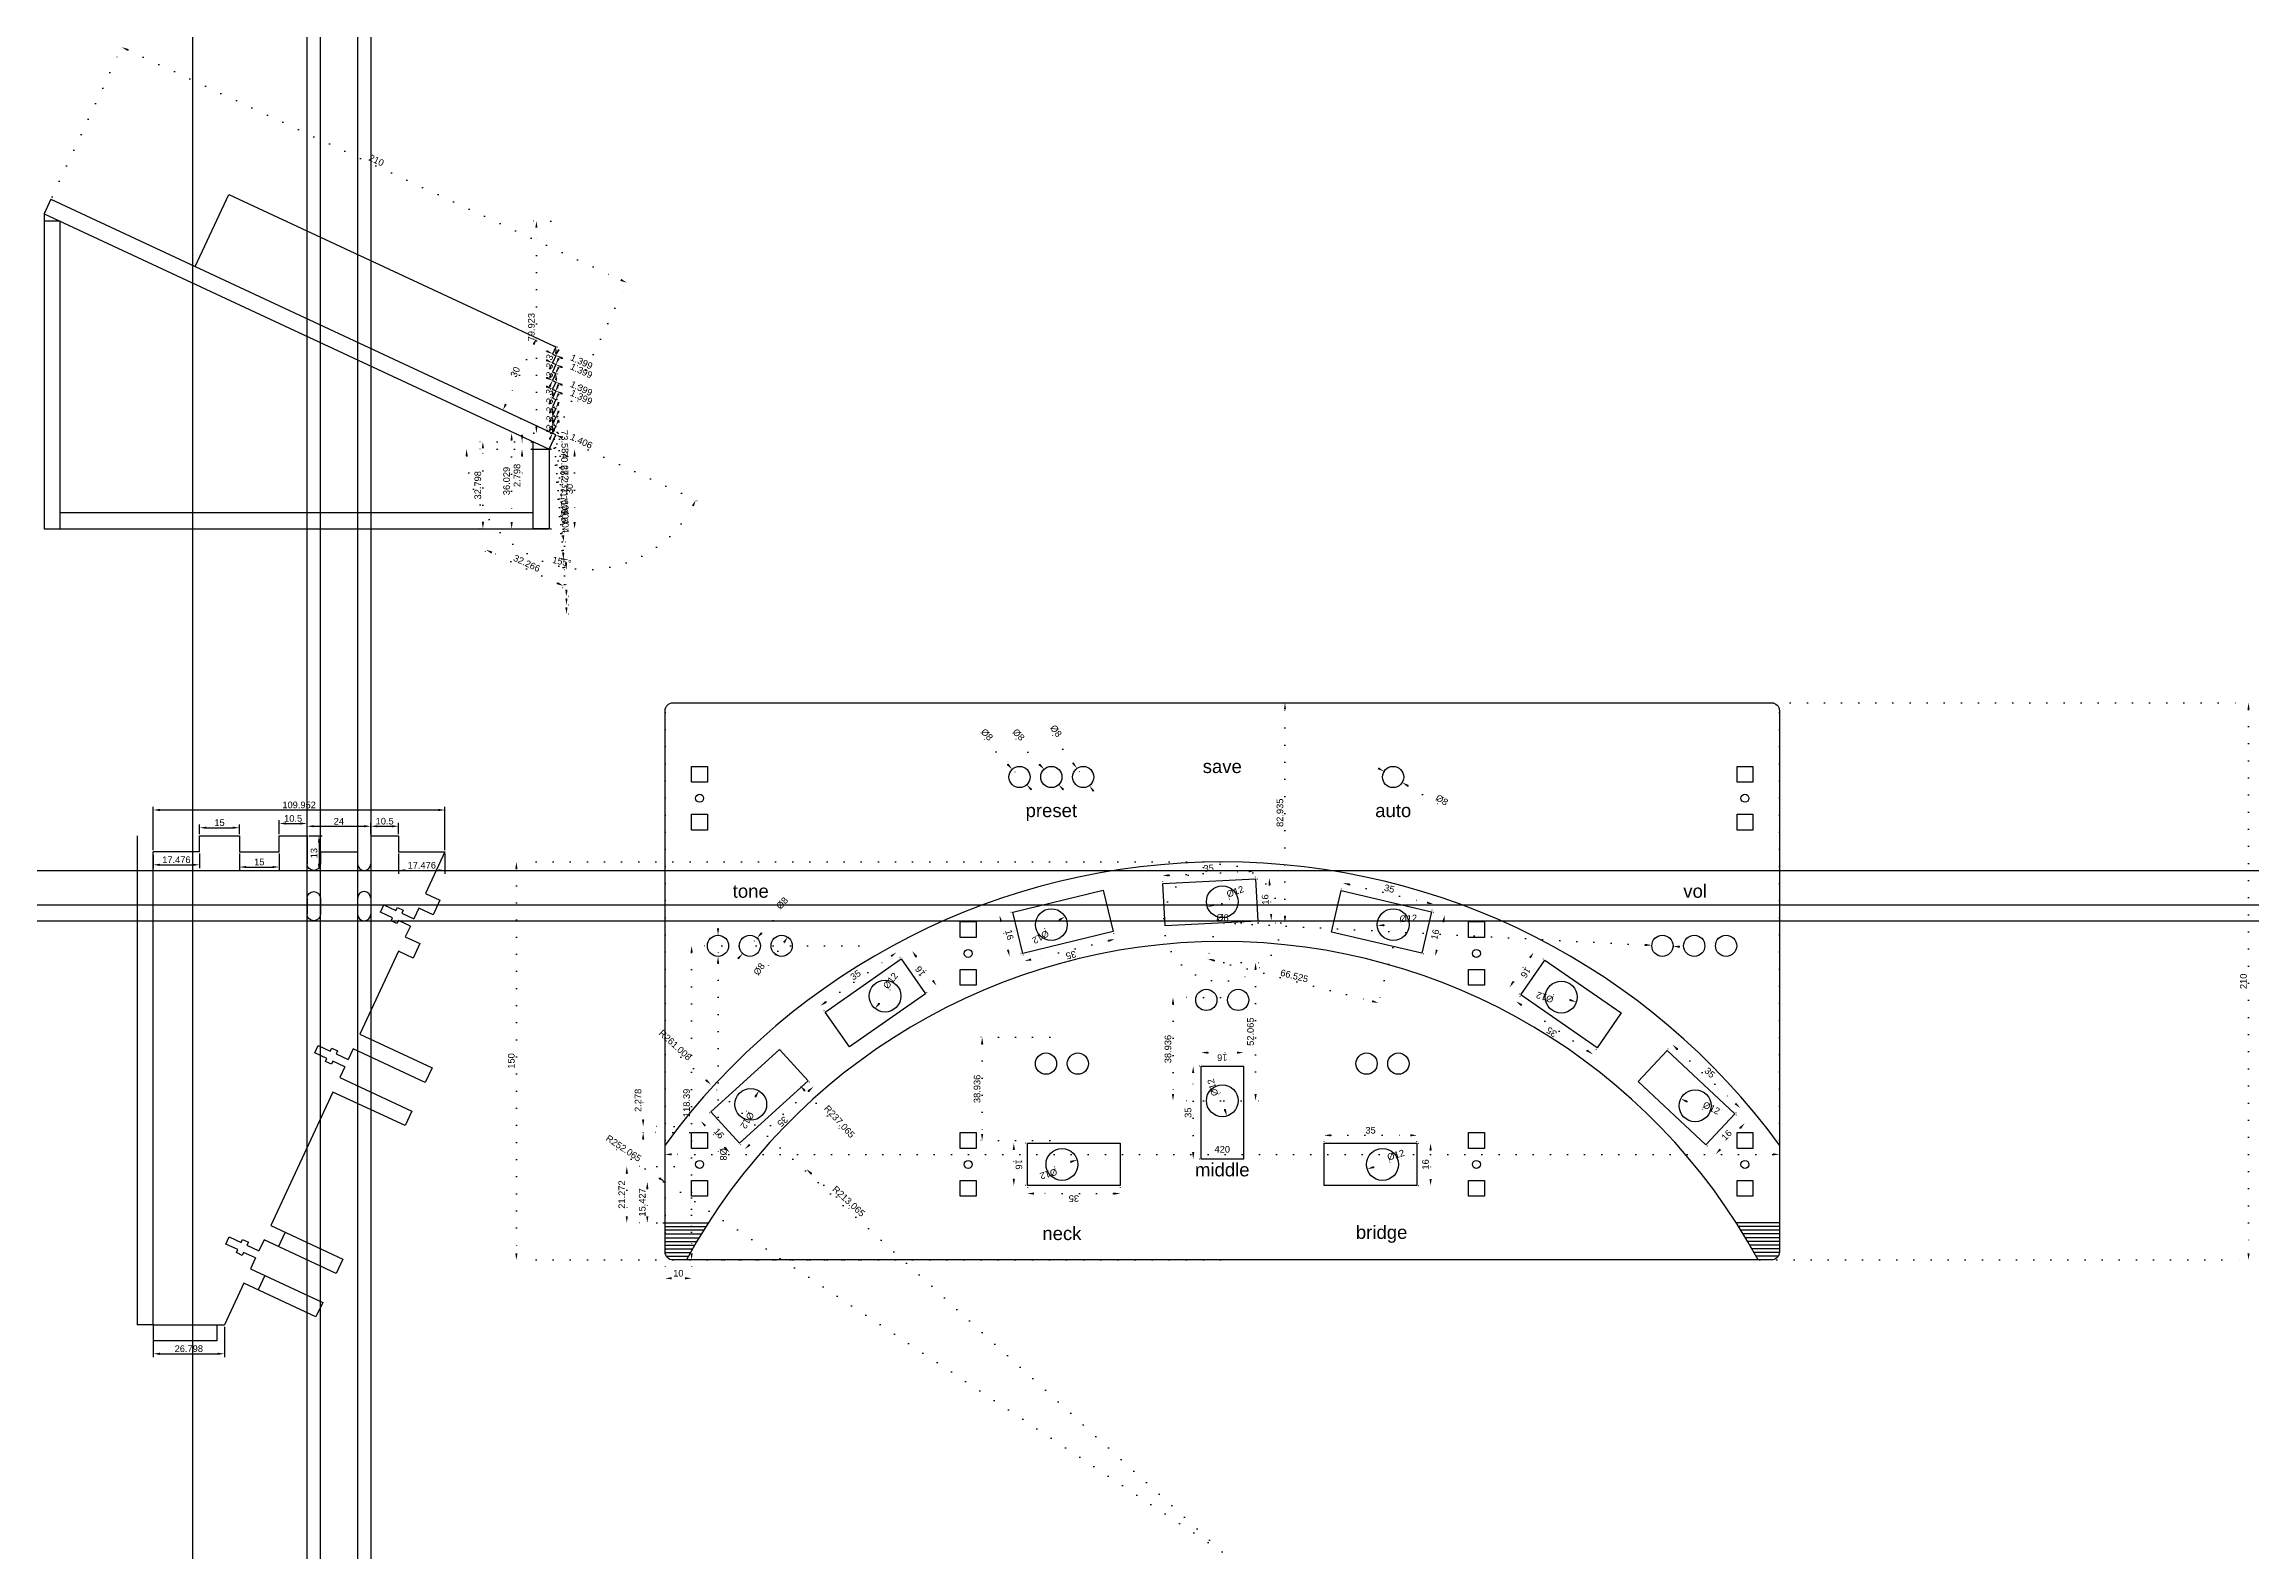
# Model space of a CAD drawing. Header units: millimetres. Extents: x 201 to 1034, y -150 to 419.
import ezdxf
from ezdxf.enums import TextEntityAlignment as Align

# ---------------------------------------------------------------- set-up
doc = ezdxf.new("R2010")
doc.units = ezdxf.units.MM
doc.linetypes.add('DOTTED', pattern=[6.35, 0, -6.35])
for name, color, linetype in [('Dimensions', 1, 'DOTTED'), ('TabGuides', 3, 'Continuous'), ('Tabs', 12, 'Continuous'), ('text', 5, 'Continuous')]:
    doc.layers.add(name, color=color, linetype=linetype)
doc.styles.get("Standard").update_dxf_attribs({"font": 'arial.ttf'})
doc.dimstyles.new('ISO-25', dxfattribs={"dimtxt": 2.5, "dimasz": 2.5, "dimexe": 1.25, "dimexo": 0.625, "dimtad": 1, "dimdec": 3, "dimdsep": 46, "dimtxsty": 'Standard', "dimcen": 2.5, "dimadec": 0, "dimazin": 0, "dimtfac": 1, "dimtmove": 0, "dimatfit": 3, "dimfxl": 1, "dimarcsym": 0})

msp = doc.modelspace()

# ---------------------------------------------------------------- texts
at = {"layer": 'text'}
for s, p in [('save', (645.5074, 142.3597)), ('preset', (581.0818, 125.7497)), ('auto', (709.9329, 125.7497)), ('tone', (467.7885, 95.3597)), ('vol', (823.7305, 95.3597)), ('middle', (645.5074, -9.6403)), ('neck', (585.0705, -33.6403)), ('bridge', (705.5613, -33.1922))]:
    msp.add_text(s, height=5, dxfattribs=at).set_placement(p, align=Align.BOTTOM_CENTER)

# ---------------------------------------------------------------- blocks, each defined once
blk = doc.blocks.new('*D79')
at = {"layer": 'Dimensions', "color": 0, "lineweight": -2}
for p, q in [((393.77, 304.71), (385.97, 308.35)), ((386.05, 305.56), (375.48, 282.9)), ((381.1, 277.52), (373.29, 281.16))]:
    blk.add_line(p, q, dxfattribs=at)
at = {"layer": 'Dimensions', "color": 0}
for points in [[(386.42, 305.38), (385.67, 305.73), (387.1, 307.82)], [(375.1, 283.07), (375.86, 282.72), (374.42, 280.63)]]:
    blk.add_solid(points, dxfattribs=at)
at = {"layer": 'Dimensions', "color": 0, "insert": (379.04, 295.03), "char_height": 2.5, "attachment_point": 5, "rotation": 65}
blk.add_mtext('30', dxfattribs=at)
blk = doc.blocks.new('*D80')
at = {"layer": 'Dimensions', "color": 0, "lineweight": -2}
for p, q in [((394.44, 301.95), (397.1, 233.42)), ((394.97, 304.47), (395.59, 304.49)), ((397.82, 230.94), (398.45, 230.97))]:
    blk.add_line(p, q, dxfattribs=at)
at = {"layer": 'Dimensions', "color": 0}
for points in [[(394.85, 301.96), (394.02, 301.93), (394.34, 304.45)], [(396.69, 233.4), (397.52, 233.43), (397.2, 230.92)]]:
    blk.add_solid(points, dxfattribs=at)
at = {"layer": 'Dimensions', "color": 0, "insert": (397.67, 267.76), "char_height": 2.5, "attachment_point": 5, "rotation": 272.22572}
blk.add_mtext('73.584', dxfattribs=at)
blk = doc.blocks.new('*D81')
at = {"layer": 'Dimensions', "color": 0, "lineweight": -2}
for p, q in [((394.34, 301.14), (393.07, 298.42)), ((394.91, 300.87), (395.47, 300.61)), ((395.4, 303.4), (396.45, 305.67)), ((392.02, 296.15), (390.96, 293.89)), ((393.64, 298.15), (394.21, 297.89))]:
    blk.add_line(p, q, dxfattribs=at)
at = {"layer": 'Dimensions', "color": 0}
for points in [[(395.02, 303.58), (395.78, 303.23), (394.34, 301.14)], [(392.39, 295.98), (391.64, 296.33), (393.07, 298.42)]]:
    blk.add_solid(points, dxfattribs=at)
at = {"layer": 'Dimensions', "color": 0, "insert": (391.98, 300.58), "char_height": 2.5, "attachment_point": 5, "rotation": 65}
blk.add_mtext('3', dxfattribs=at)
blk = doc.blocks.new('*D82')
at = {"layer": 'Dimensions', "color": 0, "lineweight": -2}
for p, q in [((395.4, 300.09), (396.45, 302.36)), ((392.02, 292.84), (390.96, 290.58)), ((394.34, 297.83), (393.07, 295.11)), ((393.64, 294.84), (394.21, 294.58)), ((394.91, 297.56), (395.47, 297.3))]:
    blk.add_line(p, q, dxfattribs=at)
at = {"layer": 'Dimensions', "color": 0}
for points in [[(395.02, 300.27), (395.78, 299.92), (394.34, 297.83)], [(392.39, 292.67), (391.64, 293.02), (393.07, 295.11)]]:
    blk.add_solid(points, dxfattribs=at)
at = {"layer": 'Dimensions', "color": 0, "insert": (391.98, 297.27), "char_height": 2.5, "attachment_point": 5, "rotation": 65}
blk.add_mtext('3', dxfattribs=at)
blk = doc.blocks.new('*D83')
at = {"layer": 'Dimensions', "color": 0, "lineweight": -2}
for p, q in [((394.34, 294.52), (393.07, 291.8)), ((393.64, 291.53), (394.21, 291.27)), ((394.91, 294.25), (395.47, 293.99)), ((395.4, 296.78), (396.45, 299.05)), ((392.02, 289.53), (390.96, 287.27))]:
    blk.add_line(p, q, dxfattribs=at)
at = {"layer": 'Dimensions', "color": 0}
for points in [[(392.39, 289.35), (391.64, 289.71), (393.07, 291.8)], [(395.02, 296.96), (395.78, 296.61), (394.34, 294.52)]]:
    blk.add_solid(points, dxfattribs=at)
at = {"layer": 'Dimensions', "color": 0, "insert": (391.98, 293.96), "char_height": 2.5, "attachment_point": 5, "rotation": 65}
blk.add_mtext('3', dxfattribs=at)
blk = doc.blocks.new('*D84')
at = {"layer": 'Dimensions', "color": 0, "lineweight": -2}
for p, q in [((392.45, 288.44), (391.83, 288.39)), ((398.14, 222.95), (393.27, 285.99)), ((397.71, 220.41), (397.09, 220.36))]:
    blk.add_line(p, q, dxfattribs=at)
at = {"layer": 'Dimensions', "color": 0}
for points in [[(393.68, 286.03), (392.85, 285.96), (393.07, 288.49)], [(397.72, 222.92), (398.55, 222.98), (398.33, 220.46)]]:
    blk.add_solid(points, dxfattribs=at)
at = {"layer": 'Dimensions', "color": 0, "insert": (397.6, 254.62), "char_height": 2.5, "attachment_point": 5, "rotation": 274.4201}
blk.add_mtext('68.231', dxfattribs=at)
blk = doc.blocks.new('*D85')
at = {"layer": 'Dimensions', "color": 0, "lineweight": -2}
for p, q in [((395.27, 290.22), (396.33, 292.49)), ((391.89, 282.97), (390.84, 280.7)), ((392.51, 285.44), (391.82, 285.76)), ((394.22, 287.95), (392.95, 285.23)), ((393.77, 288.16), (393.08, 288.48))]:
    blk.add_line(p, q, dxfattribs=at)
at = {"layer": 'Dimensions', "color": 0}
for points in [[(392.27, 282.79), (391.51, 283.14), (392.95, 285.23)], [(394.9, 290.4), (395.65, 290.04), (394.22, 287.95)]]:
    blk.add_solid(points, dxfattribs=at)
at = {"layer": 'Dimensions', "color": 0, "insert": (391.86, 287.4), "char_height": 2.5, "attachment_point": 5, "rotation": 65}
blk.add_mtext('3', dxfattribs=at)
blk = doc.blocks.new('*D86')
at = {"layer": 'Dimensions', "color": 0, "lineweight": -2}
for p, q in [((394.34, 284.59), (393.07, 281.87)), ((394.91, 284.32), (395.47, 284.06)), ((395.4, 286.85), (396.45, 289.12)), ((392.02, 279.6), (390.96, 277.33)), ((393.64, 281.6), (394.21, 281.34))]:
    blk.add_line(p, q, dxfattribs=at)
at = {"layer": 'Dimensions', "color": 0}
for points in [[(395.02, 287.03), (395.78, 286.67), (394.34, 284.59)], [(392.39, 279.42), (391.64, 279.78), (393.07, 281.87)]]:
    blk.add_solid(points, dxfattribs=at)
at = {"layer": 'Dimensions', "color": 0, "insert": (391.98, 284.03), "char_height": 2.5, "attachment_point": 5, "rotation": 65}
blk.add_mtext('3', dxfattribs=at)
blk = doc.blocks.new('*D87')
at = {"layer": 'Dimensions', "color": 0, "lineweight": -2}
for p, q in [((395.4, 283.54), (396.45, 285.81)), ((392.02, 276.29), (390.96, 274.02)), ((394.34, 281.28), (393.07, 278.56)), ((393.64, 278.29), (394.21, 278.03)), ((394.91, 281.01), (395.47, 280.75))]:
    blk.add_line(p, q, dxfattribs=at)
at = {"layer": 'Dimensions', "color": 0}
for points in [[(395.02, 283.72), (395.78, 283.36), (394.34, 281.28)], [(392.39, 276.11), (391.64, 276.47), (393.07, 278.56)]]:
    blk.add_solid(points, dxfattribs=at)
at = {"layer": 'Dimensions', "color": 0, "insert": (391.98, 280.72), "char_height": 2.5, "attachment_point": 5, "rotation": 65}
blk.add_mtext('3', dxfattribs=at)
blk = doc.blocks.new('*D88')
at = {"layer": 'Dimensions', "color": 0, "lineweight": -2}
for p, q in [((394.34, 277.97), (393.07, 275.25)), ((393.64, 274.98), (394.21, 274.72)), ((394.91, 277.7), (395.47, 277.44)), ((395.4, 280.23), (396.45, 282.5)), ((392.02, 272.98), (390.96, 270.71))]:
    blk.add_line(p, q, dxfattribs=at)
at = {"layer": 'Dimensions', "color": 0}
for points in [[(392.39, 272.8), (391.64, 273.16), (393.07, 275.25)], [(395.02, 280.41), (395.78, 280.05), (394.34, 277.97)]]:
    blk.add_solid(points, dxfattribs=at)
at = {"layer": 'Dimensions', "color": 0, "insert": (391.98, 277.41), "char_height": 2.5, "attachment_point": 5, "rotation": 65}
blk.add_mtext('3', dxfattribs=at)
blk = doc.blocks.new('*D89')
at = {"layer": 'Dimensions', "color": 0, "lineweight": -2}
for p, q in [((394.34, 274.65), (393.07, 271.94)), ((395.4, 276.92), (396.45, 279.19)), ((392.02, 269.67), (390.96, 267.4)), ((393.64, 271.67), (394.21, 271.41)), ((394.91, 274.39), (395.47, 274.13))]:
    blk.add_line(p, q, dxfattribs=at)
at = {"layer": 'Dimensions', "color": 0}
for points in [[(395.02, 277.1), (395.78, 276.74), (394.34, 274.65)], [(392.39, 269.49), (391.64, 269.85), (393.07, 271.94)]]:
    blk.add_solid(points, dxfattribs=at)
at = {"layer": 'Dimensions', "color": 0, "insert": (391.98, 274.1), "char_height": 2.5, "attachment_point": 5, "rotation": 65}
blk.add_mtext('3', dxfattribs=at)
blk = doc.blocks.new('*D90')
at = {"layer": 'Dimensions', "color": 0, "lineweight": -2}
for p, q in [((390.86, 302.91), (388.6, 303.96)), ((393.13, 301.85), (394.4, 301.26)), ((393.34, 302.29), (393.66, 302.98)), ((394.61, 301.7), (394.93, 302.39)), ((396.66, 300.2), (407.51, 295.15))]:
    blk.add_line(p, q, dxfattribs=at)
at = {"layer": 'Dimensions', "color": 0}
for points in [[(390.69, 302.53), (391.04, 303.28), (393.13, 301.85)], [(396.84, 300.58), (396.49, 299.82), (394.4, 301.26)]]:
    blk.add_solid(points, dxfattribs=at)
at = {"layer": 'Dimensions', "color": 0, "insert": (404.02, 298.87), "char_height": 2.5, "attachment_point": 5, "rotation": 335}
blk.add_mtext('1.399', dxfattribs=at)
blk = doc.blocks.new('*D91')
at = {"layer": 'Dimensions', "color": 0, "lineweight": -2}
for p, q in [((390.81, 299.47), (388.54, 300.53)), ((393.34, 298.98), (393.6, 299.55)), ((393.07, 298.42), (394.34, 297.83)), ((394.61, 298.39), (394.87, 298.96)), ((396.61, 296.77), (407.45, 291.71))]:
    blk.add_line(p, q, dxfattribs=at)
at = {"layer": 'Dimensions', "color": 0}
for points in [[(390.63, 299.1), (390.98, 299.85), (393.07, 298.42)], [(396.78, 297.15), (396.43, 296.39), (394.34, 297.83)]]:
    blk.add_solid(points, dxfattribs=at)
at = {"layer": 'Dimensions', "color": 0, "insert": (403.96, 295.44), "char_height": 2.5, "attachment_point": 5, "rotation": 335}
blk.add_mtext('1.399', dxfattribs=at)
blk = doc.blocks.new('*D92')
at = {"layer": 'Dimensions', "color": 0, "lineweight": -2}
for p, q in [((393.72, 294.49), (393.09, 294.46)), ((397.1, 226.8), (394.44, 292.02)), ((396.58, 224.28), (395.95, 224.25))]:
    blk.add_line(p, q, dxfattribs=at)
at = {"layer": 'Dimensions', "color": 0}
for points in [[(394.86, 292.03), (394.03, 292), (394.34, 294.52)], [(396.68, 226.78), (397.52, 226.82), (397.2, 224.3)]]:
    blk.add_solid(points, dxfattribs=at)
at = {"layer": 'Dimensions', "color": 0, "insert": (397.67, 259.49), "char_height": 2.5, "attachment_point": 5, "rotation": 272.3327}
blk.add_mtext('70.272', dxfattribs=at)
blk = doc.blocks.new('*D93')
at = {"layer": 'Dimensions', "color": 0, "lineweight": -2}
for p, q in [((390.81, 292.85), (388.54, 293.91)), ((393.07, 291.8), (394.34, 291.21)), ((393.34, 292.36), (393.6, 292.93)), ((394.61, 291.77), (394.87, 292.34)), ((396.61, 290.15), (407.45, 285.09))]:
    blk.add_line(p, q, dxfattribs=at)
at = {"layer": 'Dimensions', "color": 0}
for points in [[(390.63, 292.48), (390.98, 293.23), (393.07, 291.8)], [(396.78, 290.53), (396.43, 289.77), (394.34, 291.21)]]:
    blk.add_solid(points, dxfattribs=at)
at = {"layer": 'Dimensions', "color": 0, "insert": (403.96, 288.82), "char_height": 2.5, "attachment_point": 5, "rotation": 335}
blk.add_mtext('1.399', dxfattribs=at)
blk = doc.blocks.new('*D94')
at = {"layer": 'Dimensions', "color": 0, "lineweight": -2}
for p, q in [((390.81, 289.54), (388.54, 290.6)), ((393.07, 288.49), (394.34, 287.9)), ((393.34, 289.05), (393.6, 289.62)), ((394.61, 288.46), (394.87, 289.03)), ((396.61, 286.84), (407.45, 281.78))]:
    blk.add_line(p, q, dxfattribs=at)
at = {"layer": 'Dimensions', "color": 0}
for points in [[(390.63, 289.17), (390.98, 289.92), (393.07, 288.49)], [(396.78, 287.22), (396.43, 286.46), (394.34, 287.9)]]:
    blk.add_solid(points, dxfattribs=at)
at = {"layer": 'Dimensions', "color": 0, "insert": (403.96, 285.51), "char_height": 2.5, "attachment_point": 5, "rotation": 335}
blk.add_mtext('1.399', dxfattribs=at)
blk = doc.blocks.new('*D95')
at = {"layer": 'Dimensions', "color": 0, "lineweight": -2}
for p, q in [((367.69, 227.44), (367.43, 226.87)), ((394.93, 215.42), (370.22, 226.95)), ((396.93, 213.8), (396.67, 213.23))]:
    blk.add_line(p, q, dxfattribs=at)
at = {"layer": 'Dimensions', "color": 0}
for points in [[(370.4, 227.32), (370.05, 226.57), (367.96, 228)], [(394.76, 215.05), (395.11, 215.8), (397.2, 214.37)]]:
    blk.add_solid(points, dxfattribs=at)
at = {"layer": 'Dimensions', "color": 0, "insert": (383.38, 222.91), "char_height": 2.5, "attachment_point": 5, "rotation": 335}
blk.add_mtext('32.266', dxfattribs=at)
blk = doc.blocks.new('*D96')
at = {"layer": 'Dimensions', "color": 0, "lineweight": -2}
for p, q in [((393.26, 279.37), (398.28, 212.96)), ((393.7, 281.91), (394.32, 281.96)), ((399.09, 210.51), (399.71, 210.56))]:
    blk.add_line(p, q, dxfattribs=at)
at = {"layer": 'Dimensions', "color": 0}
for points in [[(393.68, 279.4), (392.85, 279.34), (393.07, 281.87)], [(397.86, 212.93), (398.69, 212.99), (398.47, 210.47)]]:
    blk.add_solid(points, dxfattribs=at)
at = {"layer": 'Dimensions', "color": 0, "insert": (397.67, 246.31), "char_height": 2.5, "attachment_point": 5, "rotation": 274.31977}
blk.add_mtext('71.604', dxfattribs=at)
blk = doc.blocks.new('*D97')
at = {"layer": 'Dimensions', "color": 0, "lineweight": -2}
for p, q in [((393.26, 276.06), (398.28, 209.65)), ((393.7, 278.6), (394.32, 278.65)), ((399.09, 207.2), (399.71, 207.25))]:
    blk.add_line(p, q, dxfattribs=at)
at = {"layer": 'Dimensions', "color": 0}
for points in [[(393.68, 276.09), (392.85, 276.03), (393.07, 278.56)], [(397.86, 209.62), (398.69, 209.68), (398.47, 207.16)]]:
    blk.add_solid(points, dxfattribs=at)
at = {"layer": 'Dimensions', "color": 0, "insert": (397.67, 243), "char_height": 2.5, "attachment_point": 5, "rotation": 274.31977}
blk.add_mtext('71.604', dxfattribs=at)
blk = doc.blocks.new('*D98')
at = {"layer": 'Dimensions', "color": 0, "lineweight": -2}
for p, q in [((393.7, 275.29), (394.32, 275.34)), ((393.26, 272.75), (398.28, 206.34)), ((399.09, 203.89), (399.71, 203.94))]:
    blk.add_line(p, q, dxfattribs=at)
at = {"layer": 'Dimensions', "color": 0}
for points in [[(393.68, 272.78), (392.85, 272.72), (393.07, 275.25)], [(397.86, 206.31), (398.69, 206.37), (398.47, 203.85)]]:
    blk.add_solid(points, dxfattribs=at)
at = {"layer": 'Dimensions', "color": 0, "insert": (397.67, 239.69), "char_height": 2.5, "attachment_point": 5, "rotation": 274.31977}
blk.add_mtext('71.604', dxfattribs=at)
blk = doc.blocks.new('*D100')
at = {"layer": 'Dimensions', "color": 0, "lineweight": -2}
for p, q in [((385.18, 268.7), (380.34, 268.7)), ((381.59, 271.2), (381.59, 273.7)), ((381.59, 268.7), (381.59, 265.91)), ((385.18, 265.91), (380.34, 265.91)), ((381.59, 263.41), (381.59, 251.16))]:
    blk.add_line(p, q, dxfattribs=at)
at = {"layer": 'Dimensions', "color": 0}
for points in [[(381.17, 271.2), (382.01, 271.2), (381.59, 268.7)], [(382.01, 263.41), (381.17, 263.41), (381.59, 265.91)]]:
    blk.add_solid(points, dxfattribs=at)
at = {"layer": 'Dimensions', "color": 0, "insert": (379.69, 256.03), "char_height": 2.5, "attachment_point": 5, "rotation": 90}
blk.add_mtext('2.798', dxfattribs=at)
blk = doc.blocks.new('*D102')
at = {"layer": 'Dimensions', "color": 0, "lineweight": -2}
for p, q in [((392.43, 265.91), (402.65, 265.91)), ((401.4, 263.41), (401.4, 238.41)), ((392.43, 235.91), (402.65, 235.91))]:
    blk.add_line(p, q, dxfattribs=at)
at = {"layer": 'Dimensions', "color": 0}
for points in [[(401.81, 263.41), (400.98, 263.41), (401.4, 265.91)], [(400.98, 238.41), (401.81, 238.41), (401.4, 235.91)]]:
    blk.add_solid(points, dxfattribs=at)
at = {"layer": 'Dimensions', "color": 0, "insert": (399.5, 250.91), "char_height": 2.5, "attachment_point": 5, "rotation": 90}
blk.add_mtext('30', dxfattribs=at)
blk = doc.blocks.new('*D103')
at = {"layer": 'Dimensions', "color": 0, "lineweight": -2}
for p, q in [((385.18, 268.7), (365.59, 268.7)), ((366.84, 238.41), (366.84, 266.2)), ((385.18, 235.91), (365.59, 235.91))]:
    blk.add_line(p, q, dxfattribs=at)
at = {"layer": 'Dimensions', "color": 0}
for points in [[(367.26, 266.2), (366.42, 266.2), (366.84, 268.7)], [(366.42, 238.41), (367.26, 238.41), (366.84, 235.91)]]:
    blk.add_solid(points, dxfattribs=at)
at = {"layer": 'Dimensions', "color": 0, "insert": (364.94, 252.31), "char_height": 2.5, "attachment_point": 5, "rotation": 90}
blk.add_mtext('32.798', dxfattribs=at)
blk = doc.blocks.new('*D104')
at = {"layer": 'Dimensions', "color": 0, "lineweight": -2}
for p, q in [((201.74, 355.22), (231.28, 418.56)), ((233.01, 416.37), (418.81, 329.73)), ((392.07, 266.47), (421.6, 329.81))]:
    blk.add_line(p, q, dxfattribs=at)
at = {"layer": 'Dimensions', "color": 0}
for points in [[(233.19, 416.74), (232.84, 415.99), (230.75, 417.42)], [(418.63, 329.35), (418.98, 330.11), (421.07, 328.67)]]:
    blk.add_solid(points, dxfattribs=at)
at = {"layer": 'Dimensions', "color": 0, "insert": (326.71, 374.77), "char_height": 2.5, "attachment_point": 5, "rotation": 335}
blk.add_mtext('210', dxfattribs=at)
blk = doc.blocks.new('*D105')
at = {"layer": 'Dimensions', "color": 0, "lineweight": -2}
for p, q in [((392.45, 351.86), (385.75, 351.86)), ((387, 274.44), (387, 349.36)), ((392.45, 271.94), (385.75, 271.94))]:
    blk.add_line(p, q, dxfattribs=at)
at = {"layer": 'Dimensions', "color": 0}
for points in [[(387.42, 349.36), (386.59, 349.36), (387, 351.86)], [(386.59, 274.44), (387.42, 274.44), (387, 271.94)]]:
    blk.add_solid(points, dxfattribs=at)
at = {"layer": 'Dimensions', "color": 0, "insert": (385.1, 311.9), "char_height": 2.5, "attachment_point": 5, "rotation": 90}
blk.add_mtext('79.923', dxfattribs=at)
blk = doc.blocks.new('*D106')
at = {"layer": 'Dimensions', "color": 0, "lineweight": -2}
for p, q in [((385.18, 265.91), (359.42, 265.91)), ((406.57, 265.64), (448.22, 246.22))]:
    blk.add_line(p, q, dxfattribs=at)
blk.add_arc((406, 265.91), 45.34, 183.1599, 331.8401, dxfattribs=at)
at = {"layer": 'Dimensions', "color": 0}
for points in [[(361.15, 263.42), (360.32, 263.4), (360.67, 265.91)], [(446.34, 244.32), (445.6, 244.7), (447.09, 246.75)]]:
    blk.add_solid(points, dxfattribs=at)
at = {"layer": 'Dimensions', "color": 0, "insert": (396.6, 223.52), "char_height": 2.5, "attachment_point": 5, "rotation": 347.5}
blk.add_mtext('155%%d', dxfattribs=at)
blk = doc.blocks.new('*D107')
at = {"layer": 'Dimensions', "color": 0, "lineweight": -2}
for p, q in [((392.45, 271.94), (376.42, 271.94)), ((377.67, 269.44), (377.67, 238.41)), ((392.45, 235.91), (376.42, 235.91))]:
    blk.add_line(p, q, dxfattribs=at)
at = {"layer": 'Dimensions', "color": 0}
for points in [[(378.08, 269.44), (377.25, 269.44), (377.67, 271.94)], [(377.25, 238.41), (378.08, 238.41), (377.67, 235.91)]]:
    blk.add_solid(points, dxfattribs=at)
at = {"layer": 'Dimensions', "color": 0, "insert": (375.77, 253.92), "char_height": 2.5, "attachment_point": 5, "rotation": 90}
blk.add_mtext('36.029', dxfattribs=at)
blk = doc.blocks.new('*D108')
at = {"layer": 'Dimensions', "color": 0, "lineweight": -2}
for p, q in [((390.79, 272.97), (388.53, 274.02)), ((392.81, 271.37), (392.53, 270.78)), ((393.06, 271.91), (394.34, 271.32)), ((394.08, 270.78), (393.81, 270.18)), ((396.6, 270.26), (407.44, 265.22))]:
    blk.add_line(p, q, dxfattribs=at)
at = {"layer": 'Dimensions', "color": 0}
for points in [[(390.62, 272.59), (390.97, 273.34), (393.06, 271.91)], [(396.78, 270.64), (396.43, 269.89), (394.34, 271.32)]]:
    blk.add_solid(points, dxfattribs=at)
at = {"layer": 'Dimensions', "color": 0, "insert": (403.96, 268.94), "char_height": 2.5, "attachment_point": 5, "rotation": 335.05367}
blk.add_mtext('1.406', dxfattribs=at)
blk = doc.blocks.new('*D33')
at = {"layer": 'Dimensions', "color": 0, "lineweight": -2}
for p, q in [((-22, 8.62), (-22, 12.22)), ((-19.5, 10.97), (10.5, 10.97)), ((13, 8.62), (13, 12.22))]:
    blk.add_line(p, q, dxfattribs=at)
at = {"layer": 'Dimensions', "color": 0}
for points in [[(-19.5, 11.39), (-19.5, 10.55), (-22, 10.97)], [(10.5, 10.55), (10.5, 11.39), (13, 10.97)]]:
    blk.add_solid(points, dxfattribs=at)
at = {"layer": 'Dimensions', "color": 0, "insert": (-4.5, 12.87), "char_height": 2.5, "attachment_point": 5}
blk.add_mtext('35', dxfattribs=at)
blk = doc.blocks.new('*D34')
at = {"layer": 'Dimensions', "color": 0, "lineweight": -2}
for p, q in [((13.62, 8), (19.38, 8)), ((18.13, 5.5), (18.13, -5.5)), ((13.62, -8), (19.38, -8))]:
    blk.add_line(p, q, dxfattribs=at)
at = {"layer": 'Dimensions', "color": 0}
for points in [[(18.55, 5.5), (17.72, 5.5), (18.13, 8)], [(17.72, -5.5), (18.55, -5.5), (18.13, -8)]]:
    blk.add_solid(points, dxfattribs=at)
at = {"layer": 'Dimensions', "color": 0, "insert": (16.23, 0), "char_height": 2.5, "attachment_point": 5, "rotation": 90}
blk.add_mtext('16', dxfattribs=at)
blk = doc.blocks.new('*D35')
at = {"layer": 'Dimensions', "color": 0, "lineweight": -2}
blk.add_line((-3.35, -1), (8.89, 2.66), dxfattribs=at)
at = {"layer": 'Dimensions', "color": 0}
blk.add_solid([(-3.47, -0.6), (-3.23, -1.4), (-5.75, -1.72)], dxfattribs=at)
at = {"layer": 'Dimensions', "color": 0, "insert": (5.04, 3.54), "char_height": 2.5, "attachment_point": 5, "rotation": 16.66177}
blk.add_mtext('%%c12', dxfattribs=at)
blk = doc.blocks.new('*D109')
at = {"layer": 'Dimensions', "color": 0, "lineweight": -2}
for p, q in [((645.35, 94.75), (639.65, 72.65)), ((709.77, 78.14), (704.07, 56.04)), ((642.39, 73.24), (701.96, 57.88))]:
    blk.add_line(p, q, dxfattribs=at)
at = {"layer": 'Dimensions', "color": 0}
for points in [[(642.49, 73.64), (642.28, 72.84), (639.96, 73.86)], [(701.86, 57.47), (702.07, 58.28), (704.38, 57.25)]]:
    blk.add_solid(points, dxfattribs=at)
at = {"layer": 'Dimensions', "color": 0, "insert": (672.65, 67.4), "char_height": 2.5, "attachment_point": 5, "rotation": 345.54186}
blk.add_mtext('66.525', dxfattribs=at)
blk = doc.blocks.new('*D110')
at = {"layer": 'Dimensions', "color": 0, "lineweight": -2}
for p, q in [((646.13, 72.43), (659.3, 72.43)), ((658.05, 69.93), (658.05, 22.86)), ((646.13, 20.36), (659.3, 20.36))]:
    blk.add_line(p, q, dxfattribs=at)
at = {"layer": 'Dimensions', "color": 0}
for points in [[(658.47, 69.93), (657.64, 69.93), (658.05, 72.43)], [(657.64, 22.86), (658.47, 22.86), (658.05, 20.36)]]:
    blk.add_solid(points, dxfattribs=at)
at = {"layer": 'Dimensions', "color": 0, "insert": (656.15, 46.39), "char_height": 2.5, "attachment_point": 5, "rotation": 90}
blk.add_mtext('52.065', dxfattribs=at)
blk = doc.blocks.new('*D111')
at = {"layer": 'Dimensions', "color": 0, "lineweight": -2}
for p, q in [((508.54, 78.75), (444.26, 78.75)), ((445.51, 76.25), (445.51, -37.14)), ((508.54, -39.64), (444.26, -39.64))]:
    blk.add_line(p, q, dxfattribs=at)
at = {"layer": 'Dimensions', "color": 0}
for points in [[(445.92, 76.25), (445.09, 76.25), (445.51, 78.75)], [(445.09, -37.14), (445.92, -37.14), (445.51, -39.64)]]:
    blk.add_solid(points, dxfattribs=at)
at = {"layer": 'Dimensions', "color": 0, "insert": (443.61, 19.55), "char_height": 2.5, "attachment_point": 5, "rotation": 90}
blk.add_mtext('118.39', dxfattribs=at)
blk = doc.blocks.new('*D112')
at = {"layer": 'Dimensions', "color": 0, "lineweight": -2}
for p, q in [((580.46, 44.3), (553.75, 44.3)), ((555, 41.8), (555, 7.86)), ((580.46, 5.36), (553.75, 5.36))]:
    blk.add_line(p, q, dxfattribs=at)
at = {"layer": 'Dimensions', "color": 0}
for points in [[(555.42, 41.8), (554.58, 41.8), (555, 44.3)], [(554.58, 7.86), (555.42, 7.86), (555, 5.36)]]:
    blk.add_solid(points, dxfattribs=at)
at = {"layer": 'Dimensions', "color": 0, "insert": (553.1, 24.83), "char_height": 2.5, "attachment_point": 5, "rotation": 90}
blk.add_mtext('38.936', dxfattribs=at)
blk = doc.blocks.new('*D113')
at = {"layer": 'Dimensions', "color": 0, "lineweight": -2}
for p, q in [((644.88, 59.3), (625.69, 59.3)), ((626.94, 56.8), (626.94, 22.86)), ((644.88, 20.36), (625.69, 20.36))]:
    blk.add_line(p, q, dxfattribs=at)
at = {"layer": 'Dimensions', "color": 0}
for points in [[(627.35, 56.8), (626.52, 56.8), (626.94, 59.3)], [(626.52, 22.86), (627.35, 22.86), (626.94, 20.36)]]:
    blk.add_solid(points, dxfattribs=at)
at = {"layer": 'Dimensions', "color": 0, "insert": (625.04, 39.83), "char_height": 2.5, "attachment_point": 5, "rotation": 90}
blk.add_mtext('38.936', dxfattribs=at)
blk = doc.blocks.new('*D114')
at = {"layer": 'Dimensions', "color": 0, "lineweight": -2}
for p, q in [((646.13, 170.36), (670.39, 170.36)), ((669.14, 89.93), (669.14, 167.86)), ((646.13, 87.43), (670.39, 87.43))]:
    blk.add_line(p, q, dxfattribs=at)
at = {"layer": 'Dimensions', "color": 0}
for points in [[(669.55, 167.86), (668.72, 167.86), (669.14, 170.36)], [(668.72, 89.93), (669.55, 89.93), (669.14, 87.43)]]:
    blk.add_solid(points, dxfattribs=at)
at = {"layer": 'Dimensions', "color": 0, "insert": (667.24, 128.89), "char_height": 2.5, "attachment_point": 5, "rotation": 90}
blk.add_mtext('82.935', dxfattribs=at)
blk = doc.blocks.new('*D115')
at = {"layer": 'Dimensions', "color": 0, "lineweight": -2}
for p, q in [((434.88, -10.22), (427.55, -10.22)), ((428.8, -12.72), (428.8, -23.15)), ((434.88, -25.65), (427.55, -25.65))]:
    blk.add_line(p, q, dxfattribs=at)
at = {"layer": 'Dimensions', "color": 0}
for points in [[(429.22, -12.72), (428.39, -12.72), (428.8, -10.22)], [(428.39, -23.15), (429.22, -23.15), (428.8, -25.65)]]:
    blk.add_solid(points, dxfattribs=at)
at = {"layer": 'Dimensions', "color": 0, "insert": (426.9, -17.94), "char_height": 2.5, "attachment_point": 5, "rotation": 90}
blk.add_mtext('15.427', dxfattribs=at)
blk = doc.blocks.new('*D116')
at = {"layer": 'Dimensions', "color": 0, "lineweight": -2}
for p, q in [((438.88, -4.38), (419.83, -4.38)), ((421.08, -6.88), (421.08, -23.15)), ((438.88, -25.65), (419.83, -25.65))]:
    blk.add_line(p, q, dxfattribs=at)
at = {"layer": 'Dimensions', "color": 0}
for points in [[(421.49, -6.88), (420.66, -6.88), (421.08, -4.38)], [(420.66, -23.15), (421.49, -23.15), (421.08, -25.65)]]:
    blk.add_solid(points, dxfattribs=at)
at = {"layer": 'Dimensions', "color": 0, "insert": (419.19, -15.01), "char_height": 2.5, "attachment_point": 5, "rotation": 90}
blk.add_mtext('21.272', dxfattribs=at)
blk = doc.blocks.new('Square hole unit')
for points in [[(-3, 6), (-3, 12), (3, 12), (3, 6)], [(-3, -12), (-3, -6), (3, -6), (3, -12)]]:
    blk.add_lwpolyline(points, close=True)
blk.add_circle((0, 0), 1.5)
blk = doc.blocks.new('*D117')
at = {"layer": 'Dimensions', "color": 0, "lineweight": -2}
for p, q in [((435.51, -16.27), (435.51, -47.8)), ((445.51, -16.27), (445.51, -47.8)), ((443.01, -46.55), (438.01, -46.55))]:
    blk.add_line(p, q, dxfattribs=at)
at = {"layer": 'Dimensions', "color": 0}
for points in [[(438.01, -46.13), (438.01, -46.97), (435.51, -46.55)], [(443.01, -46.97), (443.01, -46.13), (445.51, -46.55)]]:
    blk.add_solid(points, dxfattribs=at)
at = {"layer": 'Dimensions', "color": 0, "insert": (440.51, -44.65), "char_height": 2.5, "attachment_point": 5}
blk.add_mtext('10', dxfattribs=at)
blk = doc.blocks.new('*D118')
at = {"layer": 'Dimensions', "color": 0, "lineweight": -2}
for p, q in [((427.24, 13.14), (427.24, 25.38)), ((438.88, 10.64), (425.99, 10.64)), ((444.88, 8.36), (425.99, 8.36)), ((427.24, 8.36), (427.24, 10.64)), ((427.24, 5.86), (427.24, 3.36))]:
    blk.add_line(p, q, dxfattribs=at)
at = {"layer": 'Dimensions', "color": 0}
for points in [[(426.82, 13.14), (427.65, 13.14), (427.24, 10.64)], [(427.65, 5.86), (426.82, 5.86), (427.24, 8.36)]]:
    blk.add_solid(points, dxfattribs=at)
at = {"layer": 'Dimensions', "color": 0, "insert": (425.34, 20.51), "char_height": 2.5, "attachment_point": 5, "rotation": 90}
blk.add_mtext('2.278', dxfattribs=at)
blk = doc.blocks.new('*D119')
at = {"layer": 'Dimensions', "color": 0, "lineweight": -2}
for p, q in [((450.98, 28.11), (432.16, 45.31)), ((645.51, -149.64), (452.83, 26.43))]:
    blk.add_line(p, q, dxfattribs=at)
at = {"layer": 'Dimensions', "color": 0}
blk.add_solid([(450.7, 27.8), (451.26, 28.42), (452.83, 26.43)], dxfattribs=at)
at = {"layer": 'Dimensions', "color": 0, "insert": (439.34, 41.33), "char_height": 2.5, "attachment_point": 5, "rotation": 317.57987}
blk.add_mtext('R261.008', dxfattribs=at)
blk = doc.blocks.new('*D120')
at = {"layer": 'Dimensions', "color": 0, "lineweight": -2}
for p, q in [((433.42, -8.84), (412.17, 5.27)), ((645.51, -149.64), (435.51, -10.22))]:
    blk.add_line(p, q, dxfattribs=at)
at = {"layer": 'Dimensions', "color": 0}
blk.add_solid([(433.19, -9.19), (433.66, -8.49), (435.51, -10.22)], dxfattribs=at)
at = {"layer": 'Dimensions', "color": 0, "insert": (419.89, 2.43), "char_height": 2.5, "attachment_point": 5, "rotation": 326.42029}
blk.add_mtext('R252.065', dxfattribs=at)
blk = doc.blocks.new('*D121')
at = {"layer": 'Dimensions', "color": 0, "lineweight": -2}
blk.add_line((490.56, -7.06), (509.33, -24.33), dxfattribs=at)
at = {"layer": 'Dimensions', "color": 0}
blk.add_solid([(490.84, -6.75), (490.28, -7.37), (488.72, -5.37)], dxfattribs=at)
at = {"layer": 'Dimensions', "color": 0, "insert": (504.73, -17.52), "char_height": 2.5, "attachment_point": 5, "rotation": 317.38003}
blk.add_mtext('R213.065', dxfattribs=at)
blk = doc.blocks.new('*D122')
at = {"layer": 'Dimensions', "color": 0, "lineweight": -2}
blk.add_line((488.06, 24.24), (505.18, 5.33), dxfattribs=at)
at = {"layer": 'Dimensions', "color": 0}
blk.add_solid([(488.37, 24.51), (487.76, 23.96), (486.39, 26.09)], dxfattribs=at)
at = {"layer": 'Dimensions', "color": 0, "insert": (501.23, 12.53), "char_height": 2.5, "attachment_point": 5, "rotation": 312.16055}
blk.add_mtext('R237.065', dxfattribs=at)
blk = doc.blocks.new('*D123')
at = {"layer": 'Dimensions', "color": 0, "lineweight": -2}
for p, q in [((435.51, 166.73), (435.51, -1.1)), ((855.51, 166.73), (855.51, -1.1)), ((853.01, 0.15), (438.01, 0.15))]:
    blk.add_line(p, q, dxfattribs=at)
at = {"layer": 'Dimensions', "color": 0}
for points in [[(438.01, 0.57), (438.01, -0.27), (435.51, 0.15)], [(853.01, -0.27), (853.01, 0.57), (855.51, 0.15)]]:
    blk.add_solid(points, dxfattribs=at)
at = {"layer": 'Dimensions', "color": 0, "insert": (645.51, 2.05), "char_height": 2.5, "attachment_point": 5}
blk.add_mtext('420', dxfattribs=at)
blk = doc.blocks.new('*D136')
at = {"layer": 'Dimensions', "color": 0, "lineweight": -2}
for p, q in [((644.88, 110.36), (378.22, 110.36)), ((379.47, 107.86), (379.47, -37.14)), ((644.88, -39.64), (378.22, -39.64))]:
    blk.add_line(p, q, dxfattribs=at)
at = {"layer": 'Dimensions', "color": 0}
for points in [[(379.88, 107.86), (379.05, 107.86), (379.47, 110.36)], [(379.05, -37.14), (379.88, -37.14), (379.47, -39.64)]]:
    blk.add_solid(points, dxfattribs=at)
at = {"layer": 'Dimensions', "color": 0, "insert": (377.56, 35.36), "char_height": 2.5, "attachment_point": 5, "rotation": 90}
blk.add_mtext('150', dxfattribs=at)
blk = doc.blocks.new('*D137')
at = {"layer": 'Dimensions', "color": 0, "lineweight": -2}
for p, q in [((853.13, 170.36), (1033.54, 170.36)), ((1032.29, 167.86), (1032.29, -37.14)), ((848.12, -39.64), (1033.54, -39.64))]:
    blk.add_line(p, q, dxfattribs=at)
at = {"layer": 'Dimensions', "color": 0}
for points in [[(1032.71, 167.86), (1031.88, 167.86), (1032.29, 170.36)], [(1031.88, -37.14), (1032.71, -37.14), (1032.29, -39.64)]]:
    blk.add_solid(points, dxfattribs=at)
at = {"layer": 'Dimensions', "color": 0, "insert": (1030.39, 65.36), "char_height": 2.5, "attachment_point": 5, "rotation": 90}
blk.add_mtext('210', dxfattribs=at)
blk = doc.blocks.new('*D143')
at = {"layer": 'Dimensions', "color": 0, "lineweight": -2}
for p, q in [((471.87, 83.53), (482.75, 95.31)), ((464.74, 75.81), (470.17, 81.69)), ((463.05, 73.97), (461.35, 72.14))]:
    blk.add_line(p, q, dxfattribs=at)
at = {"layer": 'Dimensions', "color": 0}
for points in [[(471.56, 83.81), (472.17, 83.24), (470.17, 81.69)], [(463.35, 73.69), (462.74, 74.26), (464.74, 75.81)]]:
    blk.add_solid(points, dxfattribs=at)
at = {"layer": 'Dimensions', "color": 0, "insert": (479.64, 94.81), "char_height": 2.5, "attachment_point": 5, "rotation": 47.27755}
blk.add_mtext('%%c8', dxfattribs=at)
blk = doc.blocks.new('*D144')
at = {"layer": 'Dimensions', "color": 0, "lineweight": -2}
for p, q in [((481.74, 82.04), (471.16, 66.81)), ((477.17, 75.47), (481.74, 82.04))]:
    blk.add_line(p, q, dxfattribs=at)
at = {"layer": 'Dimensions', "color": 0}
blk.add_solid([(480.65, 79.74), (479.97, 80.22), (481.74, 82.04)], dxfattribs=at)
at = {"layer": 'Dimensions', "color": 0, "insert": (470.98, 69.96), "char_height": 2.5, "attachment_point": 5, "rotation": 55.21175}
blk.add_mtext('%%c8', dxfattribs=at)
blk = doc.blocks.new('*D145')
at = {"layer": 'Dimensions', "color": 0, "lineweight": -2}
for p, q in [((455.46, 85.25), (455.46, 87.75)), ((455.46, 82.75), (455.46, 74.75)), ((455.46, 72.25), (455.46, -2.33))]:
    blk.add_line(p, q, dxfattribs=at)
at = {"layer": 'Dimensions', "color": 0}
for points in [[(455.04, 85.25), (455.87, 85.25), (455.46, 82.75)], [(455.87, 72.25), (455.04, 72.25), (455.46, 74.75)]]:
    blk.add_solid(points, dxfattribs=at)
at = {"layer": 'Dimensions', "color": 0, "insert": (457.41, 0.15), "char_height": 2.5, "attachment_point": 5, "rotation": 270}
blk.add_mtext('%%c8', dxfattribs=at)
blk = doc.blocks.new('*D146')
at = {"layer": 'Dimensions', "color": 0, "lineweight": -2}
for p, q in [((804.9, 79.09), (643.03, 87.55)), ((815.39, 78.54), (807.4, 78.96)), ((817.89, 78.41), (820.38, 78.28))]:
    blk.add_line(p, q, dxfattribs=at)
at = {"layer": 'Dimensions', "color": 0}
for points in [[(804.88, 78.67), (804.93, 79.51), (807.4, 78.96)], [(817.91, 78.83), (817.87, 77.99), (815.39, 78.54)]]:
    blk.add_solid(points, dxfattribs=at)
at = {"layer": 'Dimensions', "color": 0, "insert": (645.61, 89.37), "char_height": 2.5, "attachment_point": 5, "rotation": 357.00651}
blk.add_mtext('%%c8', dxfattribs=at)
blk = doc.blocks.new('*D147')
at = {"layer": 'Dimensions', "color": 0, "lineweight": -2}
for p, q in [((704.31, 145.69), (702.16, 146.97)), ((706.46, 144.41), (713.33, 140.31)), ((715.48, 139.03), (729.41, 130.72))]:
    blk.add_line(p, q, dxfattribs=at)
at = {"layer": 'Dimensions', "color": 0}
for points in [[(704.1, 145.33), (704.52, 146.05), (706.46, 144.41)], [(715.69, 139.39), (715.26, 138.67), (713.33, 140.31)]]:
    blk.add_solid(points, dxfattribs=at)
at = {"layer": 'Dimensions', "color": 0, "insert": (728.28, 133.67), "char_height": 2.5, "attachment_point": 5, "rotation": 329.19925}
blk.add_mtext('%%c8', dxfattribs=at)
blk = doc.blocks.new('*D148')
at = {"layer": 'Dimensions', "color": 0, "lineweight": -2}
for p, q in [((564.65, 147.1), (553.68, 158.81)), ((571.82, 139.44), (566.35, 145.28)), ((573.53, 137.62), (575.24, 135.79))]:
    blk.add_line(p, q, dxfattribs=at)
at = {"layer": 'Dimensions', "color": 0}
for points in [[(564.34, 146.82), (564.95, 147.39), (566.35, 145.28)], [(573.84, 137.9), (573.23, 137.33), (571.82, 139.44)]]:
    blk.add_solid(points, dxfattribs=at)
at = {"layer": 'Dimensions', "color": 0, "insert": (556.8, 158.33), "char_height": 2.5, "attachment_point": 5, "rotation": 313.12429}
blk.add_mtext('%%c8', dxfattribs=at)
blk = doc.blocks.new('*D149')
at = {"layer": 'Dimensions', "color": 0, "lineweight": -2}
for p, q in [((576.62, 147.08), (565.61, 158.74)), ((583.84, 139.45), (578.34, 145.27)), ((585.55, 137.64), (587.27, 135.82))]:
    blk.add_line(p, q, dxfattribs=at)
at = {"layer": 'Dimensions', "color": 0}
for points in [[(576.32, 146.8), (576.93, 147.37), (578.34, 145.27)], [(585.86, 137.92), (585.25, 137.35), (583.84, 139.45)]]:
    blk.add_solid(points, dxfattribs=at)
at = {"layer": 'Dimensions', "color": 0, "insert": (568.73, 158.28), "char_height": 2.5, "attachment_point": 5, "rotation": 313.3867}
blk.add_mtext('%%c8', dxfattribs=at)
blk = doc.blocks.new('*D150')
at = {"layer": 'Dimensions', "color": 0, "lineweight": -2}
for p, q in [((589.26, 147.61), (579.81, 160.57)), ((595.45, 139.13), (590.73, 145.59)), ((596.92, 137.11), (598.39, 135.09))]:
    blk.add_line(p, q, dxfattribs=at)
at = {"layer": 'Dimensions', "color": 0}
for points in [[(588.92, 147.37), (589.59, 147.86), (590.73, 145.59)], [(597.26, 137.35), (596.58, 136.86), (595.45, 139.13)]]:
    blk.add_solid(points, dxfattribs=at)
at = {"layer": 'Dimensions', "color": 0, "insert": (582.84, 159.71), "char_height": 2.5, "attachment_point": 5, "rotation": 306.11045}
blk.add_mtext('%%c8', dxfattribs=at)
blk = doc.blocks.new('M3 Bolt Nut Slot')
for p, q in [((-12.4, -3), (-12.4, 0)), ((-12.4, 0), (-7.4, 0)), ((-7.4, 0), (-7.4, 1.25)), ((-7.4, 1.25), (-5, 1.25)), ((-5, 1.25), (-5, 0)), ((-5, 0), (0, 0)), ((-7.4, -3), (-12.4, -3)), ((-7.4, -4.25), (-7.4, -3)), ((-5, -4.25), (-7.4, -4.25)), ((0, -3), (-5, -3)), ((-5, -3), (-5, -4.25))]:
    blk.add_line(p, q)
blk = doc.blocks.new('*D156')
at = {"layer": 'TabGuides', "color": 0, "lineweight": -2}
for p, q in [((242.6, 112.92), (242.6, 108.03)), ((245.1, 109.28), (257.57, 109.28)), ((260.07, 113.55), (260.07, 108.03))]:
    blk.add_line(p, q, dxfattribs=at)
at = {"layer": 'TabGuides', "color": 0}
for points in [[(245.1, 109.69), (245.1, 108.86), (242.6, 109.28)], [(257.57, 108.86), (257.57, 109.69), (260.07, 109.28)]]:
    blk.add_solid(points, dxfattribs=at)
at = {"layer": 'TabGuides', "color": 0, "insert": (251.33, 111.18), "char_height": 2.5, "attachment_point": 5}
blk.add_mtext('17.476', dxfattribs=at)
blk = doc.blocks.new('*D157')
at = {"layer": 'TabGuides', "color": 0, "lineweight": -2}
for p, q in [((335.07, 113.55), (335.07, 105.94)), ((352.55, 113.55), (352.55, 105.94)), ((337.57, 107.19), (350.05, 107.19))]:
    blk.add_line(p, q, dxfattribs=at)
at = {"layer": 'TabGuides', "color": 0}
for points in [[(337.57, 107.61), (337.57, 106.77), (335.07, 107.19)], [(350.05, 106.77), (350.05, 107.61), (352.55, 107.19)]]:
    blk.add_solid(points, dxfattribs=at)
at = {"layer": 'TabGuides', "color": 0, "insert": (343.81, 109.09), "char_height": 2.5, "attachment_point": 5}
blk.add_mtext('17.476', dxfattribs=at)
blk = doc.blocks.new('*D158')
at = {"layer": 'TabGuides', "color": 0, "lineweight": -2}
for p, q in [((242.6, 114.8), (242.6, 131.19)), ((245.1, 129.94), (350.05, 129.94)), ((352.55, 114.8), (352.55, 131.19))]:
    blk.add_line(p, q, dxfattribs=at)
at = {"layer": 'TabGuides', "color": 0}
for points in [[(245.1, 130.36), (245.1, 129.52), (242.6, 129.94)], [(350.05, 129.52), (350.05, 130.36), (352.55, 129.94)]]:
    blk.add_solid(points, dxfattribs=at)
at = {"layer": 'TabGuides', "color": 0, "insert": (297.57, 131.84), "char_height": 2.5, "attachment_point": 5}
blk.add_mtext('109.952', dxfattribs=at)
blk = doc.blocks.new('*D159')
at = {"layer": 'TabGuides', "color": 0, "lineweight": -2}
for p, q in [((260.07, 120.8), (260.07, 124.51)), ((262.57, 123.26), (272.57, 123.26)), ((275.07, 120.8), (275.07, 124.51))]:
    blk.add_line(p, q, dxfattribs=at)
at = {"layer": 'TabGuides', "color": 0}
for points in [[(262.57, 123.68), (262.57, 122.84), (260.07, 123.26)], [(272.57, 122.84), (272.57, 123.68), (275.07, 123.26)]]:
    blk.add_solid(points, dxfattribs=at)
at = {"layer": 'TabGuides', "color": 0, "insert": (267.57, 125.16), "char_height": 2.5, "attachment_point": 5}
blk.add_mtext('15', dxfattribs=at)
blk = doc.blocks.new('*D160')
at = {"layer": 'TabGuides', "color": 0, "lineweight": -2}
for p, q in [((275.07, 113.55), (275.07, 107.19)), ((277.57, 108.44), (287.57, 108.44)), ((290.07, 113.55), (290.07, 107.19))]:
    blk.add_line(p, q, dxfattribs=at)
at = {"layer": 'TabGuides', "color": 0}
for points in [[(277.57, 108.86), (277.57, 108.03), (275.07, 108.44)], [(287.57, 108.03), (287.57, 108.86), (290.07, 108.44)]]:
    blk.add_solid(points, dxfattribs=at)
at = {"layer": 'TabGuides', "color": 0, "insert": (282.57, 110.34), "char_height": 2.5, "attachment_point": 5}
blk.add_mtext('15', dxfattribs=at)
blk = doc.blocks.new('*D161')
at = {"layer": 'TabGuides', "color": 0, "lineweight": -2}
for p, q in [((290.07, 120.8), (290.07, 126.1)), ((292.57, 124.85), (298.07, 124.85)), ((300.57, 120.8), (300.57, 126.1))]:
    blk.add_line(p, q, dxfattribs=at)
at = {"layer": 'TabGuides', "color": 0}
for points in [[(292.57, 125.27), (292.57, 124.44), (290.07, 124.85)], [(298.07, 124.44), (298.07, 125.27), (300.57, 124.85)]]:
    blk.add_solid(points, dxfattribs=at)
at = {"layer": 'TabGuides', "color": 0, "insert": (295.32, 126.75), "char_height": 2.5, "attachment_point": 5}
blk.add_mtext('10.5', dxfattribs=at)
blk = doc.blocks.new('*D162')
at = {"layer": 'TabGuides', "color": 0, "lineweight": -2}
for p, q in [((324.57, 120.8), (324.57, 125.06)), ((335.07, 120.8), (335.07, 125.06)), ((327.07, 123.81), (332.57, 123.81))]:
    blk.add_line(p, q, dxfattribs=at)
at = {"layer": 'TabGuides', "color": 0}
for points in [[(327.07, 124.23), (327.07, 123.39), (324.57, 123.81)], [(332.57, 123.39), (332.57, 124.23), (335.07, 123.81)]]:
    blk.add_solid(points, dxfattribs=at)
at = {"layer": 'TabGuides', "color": 0, "insert": (329.82, 125.71), "char_height": 2.5, "attachment_point": 5}
blk.add_mtext('10.5', dxfattribs=at)
blk = doc.blocks.new('*D163')
at = {"layer": 'TabGuides', "color": 0, "lineweight": -2}
for p, q in [((300.57, 120.8), (300.57, 125.06)), ((324.57, 120.8), (324.57, 125.06)), ((303.07, 123.81), (322.07, 123.81))]:
    blk.add_line(p, q, dxfattribs=at)
at = {"layer": 'TabGuides', "color": 0}
for points in [[(303.07, 124.23), (303.07, 123.39), (300.57, 123.81)], [(322.07, 123.39), (322.07, 124.23), (324.57, 123.81)]]:
    blk.add_solid(points, dxfattribs=at)
at = {"layer": 'TabGuides', "color": 0, "insert": (312.57, 125.69), "char_height": 2.5, "attachment_point": 5}
blk.add_mtext('24', dxfattribs=at)
blk = doc.blocks.new('*D164')
at = {"layer": 'TabGuides', "color": 0, "lineweight": -2}
for p, q in [((301.2, 120.17), (306.32, 120.17)), ((305.07, 117.67), (305.07, 109.67)), ((301.2, 107.17), (306.32, 107.17))]:
    blk.add_line(p, q, dxfattribs=at)
at = {"layer": 'TabGuides', "color": 0}
for points in [[(305.49, 117.67), (304.66, 117.67), (305.07, 120.17)], [(304.66, 109.67), (305.49, 109.67), (305.07, 107.17)]]:
    blk.add_solid(points, dxfattribs=at)
at = {"layer": 'TabGuides', "color": 0, "insert": (303.17, 113.67), "char_height": 2.5, "attachment_point": 5, "rotation": 90}
blk.add_mtext('13', dxfattribs=at)
blk = doc.blocks.new('*D165')
at = {"layer": 'TabGuides', "color": 0, "lineweight": -2}
for p, q in [((242.6, -64.78), (242.6, -76.25)), ((269.39, -64.78), (269.39, -76.25)), ((245.1, -75), (266.89, -75))]:
    blk.add_line(p, q, dxfattribs=at)
at = {"layer": 'TabGuides', "color": 0}
for points in [[(245.1, -74.59), (245.1, -75.42), (242.6, -75)], [(266.89, -75.42), (266.89, -74.59), (269.39, -75)]]:
    blk.add_solid(points, dxfattribs=at)
at = {"layer": 'TabGuides', "color": 0, "insert": (256, -73.1), "char_height": 2.5, "attachment_point": 5}
blk.add_mtext('26.798', dxfattribs=at)
blk = doc.blocks.new('footswitch')
blk.add_lwpolyline([(-22, -8), (-22, 8), (13, 8), (13, -8)], close=True)
blk.add_circle((0, 0), 6)
at = {"layer": 'Dimensions'}
dim = blk.add_linear_dim(base=(13, 10.9706), p1=(-22, 8), p2=(13, 8), dimstyle='ISO-25', dxfattribs=at)
dim.commit()
dim.dimension.update_dxf_attribs({"geometry": '*D33', "text_midpoint": (-4.5, 12.8712)})
dim = blk.add_diameter_dim_2p(p1=(5.7481, 1.7203), p2=(-5.7481, -1.7203), dimstyle='ISO-25', dxfattribs=at)
dim.commit()
dim.dimension.update_dxf_attribs({"geometry": '*D35', "text_midpoint": (5.6006, 1.6762), "dimtype": 163})
dim = blk.add_linear_dim(base=(18.1337, -8), p1=(13, 8), p2=(13, -8), angle=90, dimstyle='ISO-25', dxfattribs=at)
dim.commit()
dim.dimension.update_dxf_attribs({"geometry": '*D34', "text_midpoint": (16.2331, 0)})

# ---------------------------------------------------------------- dimensions: what is measured, and where the dimension line sits
at = {"layer": 'Dimensions'}
for p1, p2, distance, picture, middle in [((201.4806, 354.6568), (391.8053, 265.9069), 69.2546, '*D104', (326.7145, 374.7704)), ((394.341, 304.4461), (381.6624, 277.2569), -7.9862, '*D79', (379.0413, 295.0298)), ((393.0731, 298.4171), (394.341, 297.8259), 0, '*D91', (403.9639, 295.4357)), ((393.0731, 301.7272), (394.341, 301.136), 0.1342, '*D90', (404.0206, 298.8674)), ((394.341, 301.136), (393.0731, 298.4171), 0, '*D81', (391.9845, 300.5797)), ((394.341, 297.8259), (393.0731, 295.1069), 0, '*D82', (391.9845, 297.2696)), ((394.341, 304.4461), (397.1987, 230.9173), 0, '*D80', (397.669, 267.7555)), ((393.0731, 291.7968), (394.341, 291.2056), 0, '*D93', (403.9639, 288.8154)), ((394.341, 287.8955), (393.0731, 285.1765), -0.1376, '*D85', (391.8599, 287.3974)), ((394.341, 294.5157), (393.0731, 291.7968), 0, '*D83', (391.9845, 293.9595)), ((397.2012, 224.3023), (394.341, 294.5157), 0, '*D92', (397.6701, 259.4864)), ((393.0731, 288.4867), (394.341, 287.8955), 0, '*D94', (403.9639, 285.5053)), ((394.341, 284.5853), (393.0731, 281.8664), 0, '*D86', (391.9845, 284.0291)), ((394.341, 281.2752), (393.0731, 278.5563), 0, '*D87', (391.9845, 280.7189)), ((398.3316, 220.4587), (393.0731, 288.4867), 0, '*D84', (397.5973, 254.6191)), ((394.341, 277.9651), (393.0731, 275.2461), 0, '*D88', (391.9845, 277.4088)), ((394.341, 274.6549), (393.0731, 271.936), 0, '*D89', (391.9845, 274.0987)), ((393.07313, 281.8664), (398.46658, 210.46532), 0, '*D96', (397.66504, 246.30902)), ((393.07313, 278.55626), (398.46658, 207.15519), 0, '*D97', (397.66504, 242.99888)), ((393.0731, 275.2461), (398.4666, 203.8451), 0, '*D98', (397.665, 239.6887)), ((393.0731, 271.936), (394.3476, 271.3431), -0.0273, '*D108', (403.9581, 268.9386)), ((397.1987, 214.3667), (367.9561, 228.0027), 0, '*D95', (383.3806, 222.9072)), ((645.5074, 95.3597), (709.9259, 78.7501), -22.199, '*D109', (672.6487, 67.3993))]:
    dim = msp.add_aligned_dim(p1=p1, p2=p2, distance=distance, dimstyle='ISO-25', dxfattribs=at)
    dim.commit()
    dim.dimension.update_dxf_attribs({"geometry": picture, "text_midpoint": middle})
dim = msp.add_angular_dim_2l(base=(377.8834, 230.3446), line1=((385.8053, 265.9069), (391.8053, 265.9069)), line2=((204.0164, 360.0946), (393.0731, 271.936)), dimstyle='ISO-25', dxfattribs=at)
dim.commit()
dim.dimension.update_dxf_attribs({"geometry": '*D106', "text_midpoint": (396.6046, 223.516)})
for base, p1, p2, picture, middle in [((387.0029, 351.8589), (393.0731, 271.936), (393.0731, 351.8589), '*D105', (385.1023, 311.8975)), ((366.8397, 268.7048), (385.8053, 235.9069), (385.8053, 268.7048), '*D103', (364.9391, 252.3059)), ((377.6662, 235.9069), (393.0731, 271.936), (393.0731, 235.9069), '*D107', (375.7656, 253.9215)), ((381.5895, 265.9069), (385.8053, 268.7048), (385.8053, 265.9069), '*D100', (379.6889, 256.034)), ((401.3967, 235.9069), (391.8053, 265.9069), (391.8053, 235.9069), '*D102', (399.4961, 250.9069)), ((669.138, 170.3597), (645.5074, 87.425), (645.5074, 170.3597), '*D114', (667.2375, 128.8923)), ((1032.2932, -39.6403), (852.5074, 170.3597), (847.4974, -39.6403), '*D137', (1030.3926, 65.3597)), ((445.5074, -39.6403), (509.1664, 78.7501), (509.1664, -39.6403), '*D111', (443.6068, 19.5549)), ((658.0529, 20.3597), (645.5074, 72.425), (645.5074, 20.3597), '*D110', (656.1524, 46.3923)), ((626.938, 20.3597), (645.5074, 59.2957), (645.5074, 20.3597), '*D113', (625.0374, 39.8277)), ((554.9994, 5.3597), (581.0888, 44.2956), (581.0888, 5.3597), '*D112', (553.0989, 24.8276)), ((427.2361, 10.6375), (445.5074, 8.3597), (439.5074, 10.6375), '*D118', (425.3356, 20.5105)), ((421.075, -25.6503), (439.5074, -4.3786), (439.5074, -25.6503), '*D116', (419.1949, -15.0145)), ((428.80418, -25.65035), (435.50735, -10.22384), (435.50735, -25.65035), '*D115', (426.9036, -17.93709))]:
    dim = msp.add_linear_dim(base=base, p1=p1, p2=p2, angle=90, dimstyle='ISO-25', dxfattribs=at)
    dim.commit()
    dim.dimension.update_dxf_attribs({"geometry": picture, "text_midpoint": middle})
for base, p1, p2, picture, middle in [((435.5074, 0.1505), (855.5074, 167.3597), (435.5074, 167.3597), '*D123', (645.5074, 2.0511)), ((435.5074, -46.5502), (445.5074, -15.6403), (435.5074, -15.6403), '*D117', (440.5074, -44.6496))]:
    dim = msp.add_linear_dim(base=base, p1=p1, p2=p2, dimstyle='ISO-25', dxfattribs=at)
    dim.commit()
    dim.dimension.update_dxf_attribs({"geometry": picture, "text_midpoint": middle})
for p1, p2, picture, middle in [((571.8232, 139.4402), (566.3545, 145.2791), '*D148', (555.3761, 157.0009)), ((583.8365, 139.4527), (578.3412, 145.2666), '*D149', (567.3092, 156.938)), ((595.4462, 139.1281), (590.7315, 145.5912), '*D150', (581.2666, 158.5658)), ((706.4578, 144.4079), (713.3294, 140.3114), '*D147', (727.2835, 131.9929)), ((464.7429, 75.8115), (470.1705, 81.6887), '*D143', (481.0664, 93.4872)), ((455.4567, 82.7501), (455.4567, 74.7501), '*D145', (455.4567, 0.1505)), ((815.3904, 78.5412), (807.4013, 78.959), '*D146', (645.5074, 87.425)), ((477.1745, 75.465), (481.7389, 82.0352), '*D144', (472.5759, 68.8456))]:
    dim = msp.add_diameter_dim_2p(p1=p1, p2=p2, dimstyle='ISO-25', dxfattribs=at)
    dim.commit()
    dim.dimension.update_dxf_attribs({"geometry": picture, "text_midpoint": middle, "dimtype": 163})
dim = msp.add_linear_dim(base=(379.4654, -39.6403), p1=(645.5074, 110.3597), p2=(645.5074, -39.6403), angle=90, dimstyle='ISO-25', dxfattribs=at)
dim.commit()
dim.dimension.update_dxf_attribs({"geometry": '*D136', "text_midpoint": (379.4654, 35.3597), "dimtype": 160})
for mpoint, picture, middle in [((452.8267, 26.4255), '*D119', (438.0555, 39.9229)), ((486.3866, 26.0884), '*D122', (499.817, 11.2562)), ((435.5074, -10.2238), '*D120', (418.8373, 0.8432)), ((488.7208, -5.3669), '*D121', (503.4448, -18.9157))]:
    dim = msp.add_radius_dim(center=(645.5074, -149.6403), mpoint=mpoint, dimstyle='ISO-25', dxfattribs=at)
    dim.commit()
    dim.dimension.update_dxf_attribs({"geometry": picture, "text_midpoint": middle, "dimtype": 164})
at = {"layer": 'TabGuides'}
for base, p1, p2, picture, middle in [((352.5485, 129.9386), (242.5965, 114.1738), (352.5485, 114.1738), '*D158', (297.5725, 131.8392)), ((275.0725, 123.2603), (260.0725, 120.1738), (275.0725, 120.1738), '*D159', (267.5725, 125.1609)), ((324.5725, 123.8092), (300.5725, 120.1738), (324.5725, 120.1738), '*D163', (312.5725, 125.6893)), ((335.0725, 123.8092), (324.5725, 120.1738), (335.0725, 120.1738), '*D162', (329.8225, 125.7098)), ((260.0725, 109.2776), (242.5965, 113.5488), (260.0725, 114.1738), '*D156', (251.3345, 111.1782)), ((290.0725, 108.4428), (275.0725, 114.1738), (290.0725, 114.1738), '*D160', (282.5725, 110.3434)), ((352.5485, 107.1906), (335.0725, 114.1738), (352.5485, 114.1738), '*D157', (343.8105, 109.0912)), ((269.3944, -75.0032), (242.5965, -64.1508), (269.3944, -64.1508), '*D165', (255.9954, -73.1027))]:
    dim = msp.add_linear_dim(base=base, p1=p1, p2=p2, dimstyle='ISO-25', dxfattribs=at)
    dim.commit()
    dim.dimension.update_dxf_attribs({"geometry": picture, "text_midpoint": middle})
dim = msp.add_linear_dim(base=(300.5725, 124.8527), p1=(290.0725, 120.1738), p2=(300.5725, 120.1738), dimstyle='ISO-25', dxfattribs=at)
dim.commit()
dim.dimension.update_dxf_attribs({"geometry": '*D161', "text_midpoint": (295.3225, 124.8527), "dimtype": 160})
dim = msp.add_linear_dim(base=(305.0725, 107.1738), p1=(300.5725, 120.1738), p2=(300.5725, 107.1738), angle=90, dimstyle='ISO-25', dxfattribs=at)
dim.commit()
dim.dimension.update_dxf_attribs({"geometry": '*D164', "text_midpoint": (303.1719, 113.6738)})

# ---------------------------------------------------------------- linework, layer by layer
for p, q in [((204.0164, 360.0946), (201.4806, 354.6568)), ((258.4478, 334.756), (271.1263, 361.9452)), ((271.1098, 361.9098), (369.7889, 315.8949)), ((201.4806, 354.6568), (201.4806, 235.9069)), ((201.4806, 354.6568), (391.8053, 265.9069)), ((207.4806, 351.8589), (201.4806, 351.8589)), ((207.4806, 235.9069), (207.4806, 351.8589)), ((369.7889, 315.8949), (391.8053, 305.6285)), ((391.8053, 305.6285), (394.341, 304.4461)), ((394.341, 304.4461), (393.0731, 301.7272)), ((393.0731, 301.7272), (394.341, 301.136)), ((394.341, 301.136), (393.0731, 298.4171)), ((393.0731, 298.4171), (394.341, 297.8259)), ((394.341, 297.8259), (393.0731, 295.1069)), ((393.0731, 295.1069), (394.341, 294.5157)), ((394.341, 294.5157), (393.0731, 291.7968)), ((393.0731, 291.7968), (394.341, 291.2056)), ((394.341, 291.2056), (393.0731, 288.4867)), ((393.0731, 288.4867), (394.341, 287.8955)), ((394.341, 287.8955), (393.0731, 285.1765)), ((393.0731, 285.1765), (394.341, 284.5853)), ((394.341, 284.5853), (393.0731, 281.8664)), ((393.0731, 281.8664), (394.341, 281.2752)), ((394.341, 281.2752), (393.0731, 278.5563)), ((393.0731, 278.5563), (394.341, 277.9651)), ((394.341, 277.9651), (393.0731, 275.2461)), ((393.0731, 275.2461), (394.341, 274.6549)), ((394.341, 274.6549), (393.0731, 271.936)), ((385.8053, 265.9069), (385.8053, 268.7048)), ((391.8053, 265.9069), (394.3476, 271.3431)), ((394.3476, 271.3431), (393.0731, 271.936)), ((385.8053, 241.9069), (207.4806, 241.9069)), ((385.8053, 235.9069), (385.8053, 241.9069)), ((201.4806, 235.9069), (207.4806, 235.9069)), ((207.4806, 235.9069), (385.8053, 235.9069)), ((385.8053, 235.9069), (391.8053, 235.9069)), ((236.5965, 120.1738), (236.5965, 114.1738)), ((236.5965, 114.1738), (236.5965, -64.1508)), ((242.5965, -64.1508), (242.5965, 114.1738)), ((335.0725, 114.1738), (352.5485, 114.1738)), ((352.5485, 114.1738), (345.2077, 98.4315)), ((342.672, 92.9936), (340.7702, 88.9152)), ((348.1099, 90.4579), (342.672, 92.9936)), ((345.2077, 98.4315), (350.6456, 95.8958)), ((350.6456, 95.8958), (348.1099, 90.4579)), ((339.5024, 86.1963), (337.6006, 82.1179)), ((335.0649, 76.6801), (320.4828, 45.4086)), ((340.5027, 74.1444), (335.0649, 76.6801)), ((337.6006, 82.1179), (343.0385, 79.5822)), ((343.0385, 79.5822), (340.5027, 74.1444)), ((320.4828, 45.4086), (347.672, 32.7301)), ((317.9471, 39.9708), (316.0453, 35.8924)), ((345.1363, 27.2922), (317.9471, 39.9708)), ((314.7774, 33.1735), (312.8756, 29.0951)), ((312.8756, 29.0951), (340.0649, 16.4165)), ((347.672, 32.7301), (345.1363, 27.2922)), ((310.3399, 23.6572), (286.8822, -26.6481)), ((337.5292, 10.9787), (310.3399, 23.6572)), ((340.0649, 16.4165), (337.5292, 10.9787)), ((284.3465, -32.0859), (282.4447, -36.1643)), ((311.5357, -44.7645), (284.3465, -32.0859)), ((286.8822, -26.6481), (314.0714, -39.3266)), ((292.32, -29.1838), (289.7843, -34.6216)), ((435.5074, -25.6503), (451.7898, -25.6503)), ((435.5074, -27.0493), (450.9015, -27.0493)), ((450.0272, -28.4483), (435.5074, -28.4483)), ((435.5074, -31.2463), (448.32, -31.2463)), ((435.5074, -32.6453), (447.4867, -32.6453)), ((435.5135, -29.8473), (449.1667, -29.8473)), ((855.5074, -25.6503), (839.2249, -25.6503)), ((855.5074, -27.0493), (840.1132, -27.0493)), ((855.5074, -28.4483), (840.9875, -28.4483)), ((855.5074, -29.8473), (841.848, -29.8473)), ((855.5074, -31.2463), (842.6947, -31.2463)), ((855.5074, -32.6453), (843.528, -32.6453)), ((281.1768, -38.8832), (279.2751, -42.9616)), ((314.0714, -39.3266), (311.5357, -44.7645)), ((435.5074, -34.0443), (446.6668, -34.0443)), ((435.5074, -35.4433), (445.86, -35.4433)), ((435.5142, -36.8423), (445.0663, -36.8423)), ((435.9703, -38.2413), (444.2854, -38.2413)), ((855.5074, -34.0443), (844.3479, -34.0443)), ((855.5074, -35.4433), (845.1547, -35.4433)), ((855.5005, -36.8423), (845.9484, -36.8423)), ((855.0444, -38.2413), (846.7293, -38.2413)), ((276.7394, -48.3994), (269.3944, -64.1508)), ((303.9286, -61.078), (276.7394, -48.3994)), ((279.2751, -42.9616), (306.4643, -55.6401)), ((284.7129, -45.4973), (282.1772, -50.9352)), ((306.4643, -55.6401), (303.9286, -61.078)), ((242.5965, -64.1508), (236.5965, -64.1508)), ((242.5965, -64.1508), (242.5965, -70.1508)), ((266.5965, -64.1508), (269.3944, -64.1508))]:
    msp.add_line(p, q)
for points in [[(204.0164, 360.0946), (393.0731, 271.936)], [(242.5965, -64.1508), (266.5965, -64.1508), (266.5965, -70.1508), (242.5965, -70.1508)]]:
    msp.add_lwpolyline(points)
msp.add_lwpolyline([(391.8053, 265.9069), (391.8053, 235.9069), (385.8053, 235.9069), (385.8053, 265.9069)], close=True)
msp.add_lwpolyline([(435.5074, -36.6403), (435.5074, 167.3597, -0.41421356), (438.5074, 170.3597), (852.5074, 170.3597, -0.41421356), (855.5074, 167.3597), (855.5074, -36.6403, -0.41421356), (852.5074, -39.6403), (438.5074, -39.6403, -0.41421356)], format="xyb", close=True)
for centre in [(569.0888, 142.3597), (581.0888, 142.3597), (593.0888, 142.3597), (709.8936, 142.3597), (455.4567, 78.7501), (467.4567, 78.7501), (479.4567, 78.7501), (811.3958, 78.7501), (823.3958, 78.7501), (835.3958, 78.7501), (639.5074, 58.3597), (651.5074, 58.3597), (579.0705, 34.3597), (591.0705, 34.3597), (699.8845, 34.3597), (711.8845, 34.3597)]:
    msp.add_circle(centre, 4)
for radius, start, end in [(260, 36.1289275, 143.8710725), (230, 28.5718781, 151.4281219)]:
    msp.add_arc((645.5074, -149.6403), radius, start, end)
at = {"layer": 'Dimensions'}
msp.add_circle((645.5074, 87.425), 22.0654, dxfattribs=at)
at = {"layer": 'TabGuides'}
for p, direction in [((257.5715, -64.1508), (0, 1)), ((300.5725, 114.1738), (0, 1)), ((305.5725, 114.1738), (0, 1)), ((319.5725, 120.1738), (0, -1)), ((324.5725, 120.1738), (0, -1)), ((305.0725, 107.1738), (1, 0)), ((305.0725, 94.1738), (1, 0)), ((305.0725, 88.1738), (1, 0))]:
    msp.add_xline(p, direction, dxfattribs=at)
at = {"layer": 'Tabs'}
for p, q in [((260.0725, 114.1738), (260.0725, 120.1738)), ((260.0725, 120.1738), (275.0725, 120.1738)), ((275.0725, 120.1738), (275.0725, 114.1738)), ((290.0725, 114.1738), (290.0725, 120.1738)), ((290.0725, 120.1738), (300.5725, 120.1738)), ((300.5725, 120.1738), (300.5725, 114.1738)), ((324.5725, 120.1738), (324.5725, 114.1738)), ((324.5725, 120.1738), (335.0725, 120.1738)), ((335.0725, 120.1738), (335.0725, 114.1738)), ((260.0725, 114.1738), (242.5965, 114.1738)), ((275.0725, 114.1738), (290.0725, 114.1738)), ((300.5725, 114.1738), (300.5725, 109.6738)), ((305.5725, 114.1738), (319.5725, 114.1738)), ((305.5725, 114.1738), (305.5725, 109.6738)), ((319.5725, 114.1738), (319.5725, 109.6738)), ((324.5725, 114.1738), (324.5725, 109.6738)), ((300.5725, 96.6738), (300.5725, 90.6738)), ((305.5725, 96.6738), (305.5725, 90.6738)), ((319.5725, 96.6738), (319.5725, 90.6738)), ((324.5725, 96.6738), (324.5725, 90.6738))]:
    msp.add_line(p, q, dxfattribs=at)
at = {"layer": 'Tabs', "extrusion": (0, 0, -1)}
for centre, start, end in [((-303.0725, 109.6738), 180, 0), ((-303.0725, 96.6738), 0, 180), ((-303.0725, 90.6738), 180, 0)]:
    msp.add_arc(centre, 2.5, start, end, dxfattribs=at)
at = {"layer": 'Tabs'}
for centre, start, end in [((322.0725, 109.6738), 180, 0), ((322.0725, 96.6738), 0, 180), ((322.0725, 90.6738), 180, 0)]:
    msp.add_arc(centre, 2.5, start, end, dxfattribs=at)

# ---------------------------------------------------------------- block references
for name, p in [('Square hole unit', (448.5074, 134.3697)), ('Square hole unit', (842.5074, 134.3697)), ('Square hole unit', (549.7359, 75.8654)), ('Square hole unit', (741.2788, 75.8654)), ('Square hole unit', (448.5074, -3.6403)), ('Square hole unit', (549.7359, -3.6403)), ('footswitch', (705.8845, -3.6403)), ('Square hole unit', (741.2788, -3.6403))]:
    msp.add_blockref(name, p)
for name, p, rotation in [('footswitch', (645.5074, 95.3597), 2.910252467942109), ('footswitch', (709.9329, 86.7372), 346.8394289291243), ('M3 Bolt Nut Slot', (340.7702, 88.9152), 335), ('footswitch', (581.0818, 86.7372), 193.6154682171589), ('footswitch', (518.3901, 59.8022), 35.03029679330285), ('footswitch', (773.2513, 59.4206), 145.3265400603496), ('M3 Bolt Nut Slot', (316.0453, 35.8924), 335), ('footswitch', (823.7305, 18.4712), 316.9130660732229), ('footswitch', (467.7885, 19.0042), 222.310712302083), ('footswitch', (645.5074, 20.3597), 90), ('Square hole unit', (842.5074, -3.6503), 180), ('footswitch', (585.0705, -3.6403), 180), ('M3 Bolt Nut Slot', (282.4447, -36.1643), 335)]:
    msp.add_blockref(name, p, dxfattribs=dict(rotation=rotation))

msp.set_redraw_order([(e.dxf.handle, doc.entitydb.next_handle()) for e in msp.query("TEXT MTEXT ATTDEF DIMENSION ARC_DIMENSION")])  # texts and dimensions are drawn at this point

doc.saveas('drawing.dxf')
